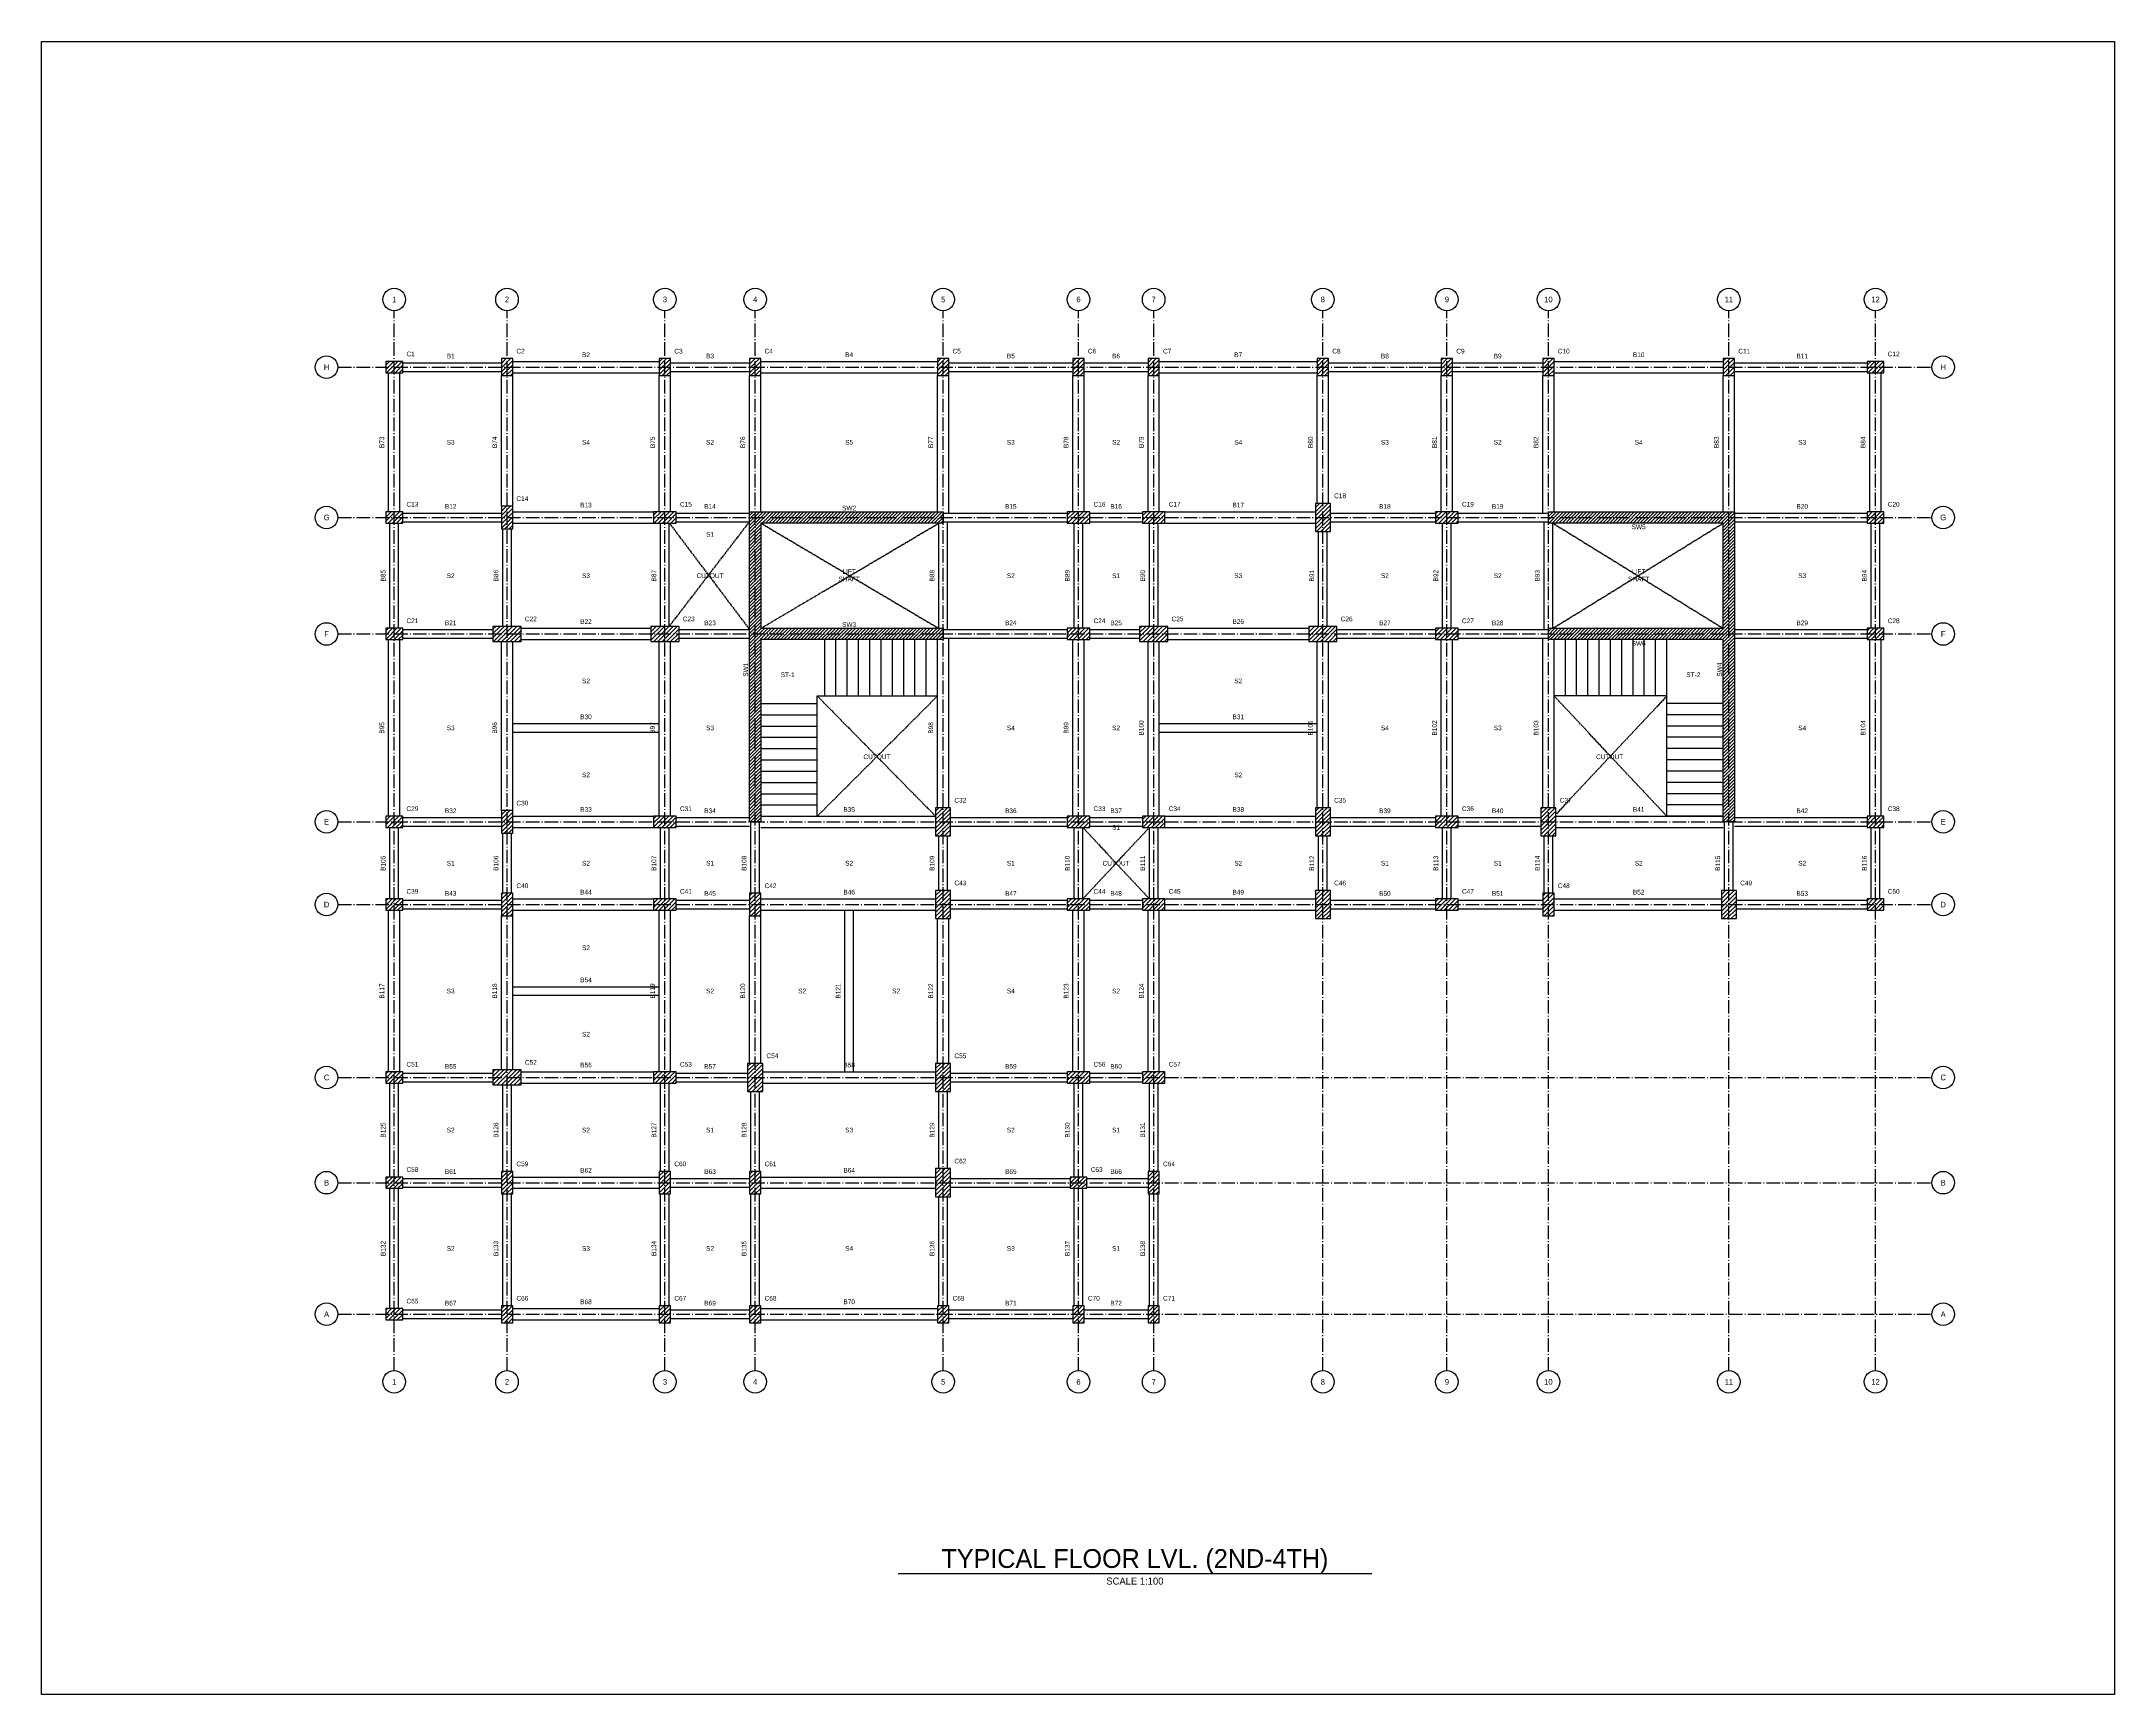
# Model space of a CAD drawing. Header units: millimetres. Extents: x -71346 to 347304, y -10119 to 33865.
# Drawn here: x 113992 to 169134, y -10119 to 33865 of the extents above; entities that cross this region are included whole.
import ezdxf
from ezdxf.enums import TextEntityAlignment as Align

# ---------------------------------------------------------------- set-up
doc = ezdxf.new("R2010")
doc.units = ezdxf.units.MM
doc.header["$LTSCALE"] = 40
doc.header["$PDMODE"] = 35
doc.linetypes.add('DASHED', pattern=[1.524, 1.27, -0.254])
doc.linetypes.add('GRIDLINE', pattern=[12.5, 9, -1.5, 0.5, -1.5])
for name, color, linetype in [('A-CUTOUT', 9, 'DASHED'), ('A-FLOR-IDEN', 11, 'Continuous'), ('G-ANNO-TEXT', 231, 'Continuous'), ('S-BEAM', 12, 'Continuous'), ('S-BEAM-IDEN', 2, 'Continuous'), ('S-COLS', 52, 'Continuous'), ('S-COLS-IDEN', 171, 'Continuous'), ('S-GRID', 8, 'GRIDLINE'), ('S-GRID-IDEN', 8, 'Continuous'), ('S-STRS', 31, 'Continuous'), ('S-STRS-IDEN', 31, 'Continuous'), ('S-WALL-IDEN', 30, 'Continuous')]:
    doc.layers.add(name, color=color, linetype=linetype)
doc.layers.add('Boundary', color=40, linetype='Continuous', lineweight=30)
doc.layers.add('Origin', color=40, linetype='Continuous', lineweight=30)
pattern_1 = [(45, (22576.41, 0), (-56.1266, 56.1266), [])]
pattern_2 = [(45, (22576.414, 0), (-44.90128, 44.90128), [])]

msp = doc.modelspace()

# ---------------------------------------------------------------- hatches: boundary and pattern name
at = {"layer": 'S-COLS'}
h = msp.add_hatch(dxfattribs=at)
h.set_pattern_fill('ANSI31', scale=25)
h.set_pattern_definition(pattern_1)
h.paths.add_polyline_path([(126226, 24975), (126526, 24975), (126526, 25425), (126226, 25425)])
h = msp.add_hatch(dxfattribs=at)
h.set_pattern_fill('ANSI31', scale=25)
h.set_pattern_definition(pattern_1)
h.paths.add_polyline_path([(130426, 24975), (130726, 24975), (130726, 25425), (130426, 25425)])
h = msp.add_hatch(dxfattribs=at)
h.set_pattern_fill('ANSI31', scale=25)
h.set_pattern_definition(pattern_1)
h.paths.add_polyline_path([(132826, 24975), (133126, 24975), (133126, 25425), (132826, 25425)])
h = msp.add_hatch(dxfattribs=at)
h.set_pattern_fill('ANSI31', scale=25)
h.set_pattern_definition(pattern_1)
h.paths.add_polyline_path([(137826, 24975), (138126, 24975), (138126, 25425), (137826, 25425)])
h = msp.add_hatch(dxfattribs=at)
h.set_pattern_fill('ANSI31', scale=25)
h.set_pattern_definition(pattern_1)
h.paths.add_polyline_path([(141426, 24975), (141726, 24975), (141726, 25425), (141426, 25425)])
h = msp.add_hatch(dxfattribs=at)
h.set_pattern_fill('ANSI31', scale=25)
h.set_pattern_definition(pattern_1)
h.paths.add_polyline_path([(143426, 24975), (143726, 24975), (143726, 25425), (143426, 25425)])
h = msp.add_hatch(dxfattribs=at)
h.set_pattern_fill('ANSI31', scale=25)
h.set_pattern_definition(pattern_1)
h.paths.add_polyline_path([(147926, 24975), (148226, 24975), (148226, 25425), (147926, 25425)])
h = msp.add_hatch(dxfattribs=at)
h.set_pattern_fill('ANSI31', scale=25)
h.set_pattern_definition(pattern_1)
h.paths.add_polyline_path([(151226, 24975), (151526, 24975), (151526, 25425), (151226, 25425)])
h = msp.add_hatch(dxfattribs=at)
h.set_pattern_fill('ANSI31', scale=25)
h.set_pattern_definition(pattern_1)
h.paths.add_polyline_path([(153926, 24975), (154226, 24975), (154226, 25425), (153926, 25425)])
h = msp.add_hatch(dxfattribs=at)
h.set_pattern_fill('ANSI31', scale=25)
h.set_pattern_definition(pattern_1)
h.paths.add_polyline_path([(158726, 24975), (159026, 24975), (159026, 25425), (158726, 25425)])
h = msp.add_hatch(dxfattribs=at)
h.set_pattern_fill('ANSI31', scale=25)
h.set_pattern_definition(pattern_1)
h.paths.add_polyline_path([(123151, 25050), (123601, 25050), (123601, 25350), (123151, 25350)])
h = msp.add_hatch(dxfattribs=at)
h.set_pattern_fill('ANSI31', scale=25)
h.set_pattern_definition(pattern_1)
h.paths.add_polyline_path([(162551, 25050), (163001, 25050), (163001, 25350), (162551, 25350)])
h = msp.add_hatch(dxfattribs=at)
h.set_pattern_fill('ANSI31', scale=25)
h.set_pattern_definition(pattern_1)
h.paths.add_polyline_path([(147876, 20825), (148276, 20825), (148276, 21575), (147876, 21575)])
h = msp.add_hatch(dxfattribs=at)
h.set_pattern_fill('ANSI31', scale=25)
h.set_pattern_definition(pattern_1)
h.paths.add_polyline_path([(123151, 21050), (123601, 21050), (123601, 21350), (123151, 21350)])
h = msp.add_hatch(dxfattribs=at)
h.set_pattern_fill('ANSI31', scale=25)
h.set_pattern_definition(pattern_1)
h.paths.add_polyline_path([(126226, 20900), (126526, 20900), (126526, 21500), (126226, 21500)])
h = msp.add_hatch(dxfattribs=at)
h.set_pattern_fill('ANSI31', scale=25)
h.set_pattern_definition(pattern_1)
h.paths.add_polyline_path([(130276, 21050), (130876, 21050), (130876, 21350), (130276, 21350)])
h = msp.add_hatch(dxfattribs=at)
h.set_pattern_fill('ANSI31', scale=20)
h.set_pattern_definition(pattern_2)
h.paths.add_polyline_path([(132826, 13100), (132826, 21350), (137976, 21350), (137976, 21050), (133126, 21050), (133126, 18250), (137976, 18250), (137976, 17950), (133126, 17950), (133126, 13100), (132826, 13100)])
h = msp.add_hatch(dxfattribs=at)
h.set_pattern_fill('ANSI31', scale=25)
h.set_pattern_definition(pattern_1)
h.paths.add_polyline_path([(141276, 21050), (141876, 21050), (141876, 21350), (141276, 21350)])
h = msp.add_hatch(dxfattribs=at)
h.set_pattern_fill('ANSI31', scale=25)
h.set_pattern_definition(pattern_1)
h.paths.add_polyline_path([(143276, 21050), (143876, 21050), (143876, 21350), (143276, 21350)])
h = msp.add_hatch(dxfattribs=at)
h.set_pattern_fill('ANSI31', scale=25)
h.set_pattern_definition(pattern_1)
h.paths.add_polyline_path([(151076, 21050), (151676, 21050), (151676, 21350), (151076, 21350)])
h = msp.add_hatch(dxfattribs=at)
h.set_pattern_fill('ANSI31', scale=20)
h.set_pattern_definition(pattern_2)
h.paths.add_polyline_path([(159026, 21350), (159026, 13100), (158726, 13100), (158726, 17950), (154076, 17950), (154076, 18250), (158726, 18250), (158726, 21050), (154076, 21050), (154076, 21350), (159026, 21350)])
h = msp.add_hatch(dxfattribs=at)
h.set_pattern_fill('ANSI31', scale=25)
h.set_pattern_definition(pattern_1)
h.paths.add_polyline_path([(162551, 21050), (163001, 21050), (163001, 21350), (162551, 21350)])
h = msp.add_hatch(dxfattribs=at)
h.set_pattern_fill('ANSI31', scale=25)
h.set_pattern_definition(pattern_1)
h.paths.add_polyline_path([(123151, 17950), (123601, 17950), (123601, 18250), (123151, 18250)])
h = msp.add_hatch(dxfattribs=at)
h.set_pattern_fill('ANSI31', scale=25)
h.set_pattern_definition(pattern_1)
h.paths.add_polyline_path([(126001, 17900), (126751, 17900), (126751, 18300), (126001, 18300)])
h = msp.add_hatch(dxfattribs=at)
h.set_pattern_fill('ANSI31', scale=25)
h.set_pattern_definition(pattern_1)
h.paths.add_polyline_path([(130201, 17900), (130951, 17900), (130951, 18300), (130201, 18300)])
h = msp.add_hatch(dxfattribs=at)
h.set_pattern_fill('ANSI31', scale=25)
h.set_pattern_definition(pattern_1)
h.paths.add_polyline_path([(141276, 17950), (141876, 17950), (141876, 18250), (141276, 18250)])
h = msp.add_hatch(dxfattribs=at)
h.set_pattern_fill('ANSI31', scale=25)
h.set_pattern_definition(pattern_1)
h.paths.add_polyline_path([(143201, 17900), (143951, 17900), (143951, 18300), (143201, 18300)])
h = msp.add_hatch(dxfattribs=at)
h.set_pattern_fill('ANSI31', scale=25)
h.set_pattern_definition(pattern_1)
h.paths.add_polyline_path([(147701, 17900), (148451, 17900), (148451, 18300), (147701, 18300)])
h = msp.add_hatch(dxfattribs=at)
h.set_pattern_fill('ANSI31', scale=25)
h.set_pattern_definition(pattern_1)
h.paths.add_polyline_path([(151076, 17950), (151676, 17950), (151676, 18250), (151076, 18250)])
h = msp.add_hatch(dxfattribs=at)
h.set_pattern_fill('ANSI31', scale=25)
h.set_pattern_definition(pattern_1)
h.paths.add_polyline_path([(162551, 17950), (163001, 17950), (163001, 18250), (162551, 18250)])
h = msp.add_hatch(dxfattribs=at)
h.set_pattern_fill('ANSI31', scale=25)
h.set_pattern_definition(pattern_1)
h.paths.add_polyline_path([(123151, 12950), (123601, 12950), (123601, 13250), (123151, 13250)])
h = msp.add_hatch(dxfattribs=at)
h.set_pattern_fill('ANSI31', scale=25)
h.set_pattern_definition(pattern_1)
h.paths.add_polyline_path([(126226, 12800), (126526, 12800), (126526, 13400), (126226, 13400)])
h = msp.add_hatch(dxfattribs=at)
h.set_pattern_fill('ANSI31', scale=25)
h.set_pattern_definition(pattern_1)
h.paths.add_polyline_path([(130276, 12950), (130876, 12950), (130876, 13250), (130276, 13250)])
h = msp.add_hatch(dxfattribs=at)
h.set_pattern_fill('ANSI31', scale=25)
h.set_pattern_definition(pattern_1)
h.paths.add_polyline_path([(137776, 12725), (138176, 12725), (138176, 13475), (137776, 13475)])
h = msp.add_hatch(dxfattribs=at)
h.set_pattern_fill('ANSI31', scale=25)
h.set_pattern_definition(pattern_1)
h.paths.add_polyline_path([(141276, 12950), (141876, 12950), (141876, 13250), (141276, 13250)])
h = msp.add_hatch(dxfattribs=at)
h.set_pattern_fill('ANSI31', scale=25)
h.set_pattern_definition(pattern_1)
h.paths.add_polyline_path([(143276, 12950), (143876, 12950), (143876, 13250), (143276, 13250)])
h = msp.add_hatch(dxfattribs=at)
h.set_pattern_fill('ANSI31', scale=25)
h.set_pattern_definition(pattern_1)
h.paths.add_polyline_path([(147876, 12725), (148276, 12725), (148276, 13475), (147876, 13475)])
h = msp.add_hatch(dxfattribs=at)
h.set_pattern_fill('ANSI31', scale=25)
h.set_pattern_definition(pattern_1)
h.paths.add_polyline_path([(151076, 12950), (151676, 12950), (151676, 13250), (151076, 13250)])
h = msp.add_hatch(dxfattribs=at)
h.set_pattern_fill('ANSI31', scale=25)
h.set_pattern_definition(pattern_1)
h.paths.add_polyline_path([(153876, 12725), (154276, 12725), (154276, 13475), (153876, 13475)])
h = msp.add_hatch(dxfattribs=at)
h.set_pattern_fill('ANSI31', scale=25)
h.set_pattern_definition(pattern_1)
h.paths.add_polyline_path([(162551, 12950), (163001, 12950), (163001, 13250), (162551, 13250)])
h = msp.add_hatch(dxfattribs=at)
h.set_pattern_fill('ANSI31', scale=25)
h.set_pattern_definition(pattern_1)
h.paths.add_polyline_path([(123151, 10750), (123601, 10750), (123601, 11050), (123151, 11050)])
h = msp.add_hatch(dxfattribs=at)
h.set_pattern_fill('ANSI31', scale=25)
h.set_pattern_definition(pattern_1)
h.paths.add_polyline_path([(126226, 10600), (126526, 10600), (126526, 11200), (126226, 11200)])
h = msp.add_hatch(dxfattribs=at)
h.set_pattern_fill('ANSI31', scale=25)
h.set_pattern_definition(pattern_1)
h.paths.add_polyline_path([(130276, 10750), (130876, 10750), (130876, 11050), (130276, 11050)])
h = msp.add_hatch(dxfattribs=at)
h.set_pattern_fill('ANSI31', scale=25)
h.set_pattern_definition(pattern_1)
h.paths.add_polyline_path([(132826, 10600), (133126, 10600), (133126, 11200), (132826, 11200)])
h = msp.add_hatch(dxfattribs=at)
h.set_pattern_fill('ANSI31', scale=25)
h.set_pattern_definition(pattern_1)
h.paths.add_polyline_path([(137776, 10525), (138176, 10525), (138176, 11275), (137776, 11275)])
h = msp.add_hatch(dxfattribs=at)
h.set_pattern_fill('ANSI31', scale=25)
h.set_pattern_definition(pattern_1)
h.paths.add_polyline_path([(141276, 10750), (141876, 10750), (141876, 11050), (141276, 11050)])
h = msp.add_hatch(dxfattribs=at)
h.set_pattern_fill('ANSI31', scale=25)
h.set_pattern_definition(pattern_1)
h.paths.add_polyline_path([(143276, 10750), (143876, 10750), (143876, 11050), (143276, 11050)])
h = msp.add_hatch(dxfattribs=at)
h.set_pattern_fill('ANSI31', scale=25)
h.set_pattern_definition(pattern_1)
h.paths.add_polyline_path([(147876, 10525), (148276, 10525), (148276, 11275), (147876, 11275)])
h = msp.add_hatch(dxfattribs=at)
h.set_pattern_fill('ANSI31', scale=25)
h.set_pattern_definition(pattern_1)
h.paths.add_polyline_path([(151076, 10750), (151676, 10750), (151676, 11050), (151076, 11050)])
h = msp.add_hatch(dxfattribs=at)
h.set_pattern_fill('ANSI31', scale=25)
h.set_pattern_definition(pattern_1)
h.paths.add_polyline_path([(153926, 10600), (154226, 10600), (154226, 11200), (153926, 11200)])
h = msp.add_hatch(dxfattribs=at)
h.set_pattern_fill('ANSI31', scale=25)
h.set_pattern_definition(pattern_1)
h.paths.add_polyline_path([(158676, 10525), (159076, 10525), (159076, 11275), (158676, 11275)])
h = msp.add_hatch(dxfattribs=at)
h.set_pattern_fill('ANSI31', scale=25)
h.set_pattern_definition(pattern_1)
h.paths.add_polyline_path([(162551, 10750), (163001, 10750), (163001, 11050), (162551, 11050)])
h = msp.add_hatch(dxfattribs=at)
h.set_pattern_fill('ANSI31', scale=25)
h.set_pattern_definition(pattern_1)
h.paths.add_polyline_path([(132776, 5925), (133176, 5925), (133176, 6675), (132776, 6675)])
h = msp.add_hatch(dxfattribs=at)
h.set_pattern_fill('ANSI31', scale=25)
h.set_pattern_definition(pattern_1)
h.paths.add_polyline_path([(137776, 5925), (138176, 5925), (138176, 6675), (137776, 6675)])
h = msp.add_hatch(dxfattribs=at)
h.set_pattern_fill('ANSI31', scale=25)
h.set_pattern_definition(pattern_1)
h.paths.add_polyline_path([(123151, 6150), (123601, 6150), (123601, 6450), (123151, 6450)])
h = msp.add_hatch(dxfattribs=at)
h.set_pattern_fill('ANSI31', scale=25)
h.set_pattern_definition(pattern_1)
h.paths.add_polyline_path([(126001, 6100), (126751, 6100), (126751, 6500), (126001, 6500)])
h = msp.add_hatch(dxfattribs=at)
h.set_pattern_fill('ANSI31', scale=25)
h.set_pattern_definition(pattern_1)
h.paths.add_polyline_path([(130276, 6150), (130876, 6150), (130876, 6450), (130276, 6450)])
h = msp.add_hatch(dxfattribs=at)
h.set_pattern_fill('ANSI31', scale=25)
h.set_pattern_definition(pattern_1)
h.paths.add_polyline_path([(141276, 6150), (141876, 6150), (141876, 6450), (141276, 6450)])
h = msp.add_hatch(dxfattribs=at)
h.set_pattern_fill('ANSI31', scale=25)
h.set_pattern_definition(pattern_1)
h.paths.add_polyline_path([(143276, 6150), (143876, 6150), (143876, 6450), (143276, 6450)])
h = msp.add_hatch(dxfattribs=at)
h.set_pattern_fill('ANSI31', scale=25)
h.set_pattern_definition(pattern_1)
h.paths.add_polyline_path([(137776, 3125), (138176, 3125), (138176, 3875), (137776, 3875)])
h = msp.add_hatch(dxfattribs=at)
h.set_pattern_fill('ANSI31', scale=25)
h.set_pattern_definition(pattern_1)
h.paths.add_polyline_path([(123151, 3350), (123601, 3350), (123601, 3650), (123151, 3650)])
h = msp.add_hatch(dxfattribs=at)
h.set_pattern_fill('ANSI31', scale=25)
h.set_pattern_definition(pattern_1)
h.paths.add_polyline_path([(126226, 3200), (126526, 3200), (126526, 3800), (126226, 3800)])
h = msp.add_hatch(dxfattribs=at)
h.set_pattern_fill('ANSI31', scale=25)
h.set_pattern_definition(pattern_1)
h.paths.add_polyline_path([(130426, 3200), (130726, 3200), (130726, 3800), (130426, 3800)])
h = msp.add_hatch(dxfattribs=at)
h.set_pattern_fill('ANSI31', scale=25)
h.set_pattern_definition(pattern_1)
h.paths.add_polyline_path([(132826, 3200), (133126, 3200), (133126, 3800), (132826, 3800)])
h = msp.add_hatch(dxfattribs=at)
h.set_pattern_fill('ANSI31', scale=25)
h.set_pattern_definition(pattern_1)
h.paths.add_polyline_path([(141351, 3350), (141801, 3350), (141801, 3650), (141351, 3650)])
h = msp.add_hatch(dxfattribs=at)
h.set_pattern_fill('ANSI31', scale=25)
h.set_pattern_definition(pattern_1)
h.paths.add_polyline_path([(143426, 3200), (143726, 3200), (143726, 3800), (143426, 3800)])
h = msp.add_hatch(dxfattribs=at)
h.set_pattern_fill('ANSI31', scale=25)
h.set_pattern_definition(pattern_1)
h.paths.add_polyline_path([(123151, -150), (123601, -150), (123601, 150), (123151, 150)])
h = msp.add_hatch(dxfattribs=at)
h.set_pattern_fill('ANSI31', scale=25)
h.set_pattern_definition(pattern_1)
h.paths.add_polyline_path([(126226, -225), (126526, -225), (126526, 225), (126226, 225)])
h = msp.add_hatch(dxfattribs=at)
h.set_pattern_fill('ANSI31', scale=25)
h.set_pattern_definition(pattern_1)
h.paths.add_polyline_path([(130426, -225), (130726, -225), (130726, 225), (130426, 225)])
h = msp.add_hatch(dxfattribs=at)
h.set_pattern_fill('ANSI31', scale=25)
h.set_pattern_definition(pattern_1)
h.paths.add_polyline_path([(132826, -225), (133126, -225), (133126, 225), (132826, 225)])
h = msp.add_hatch(dxfattribs=at)
h.set_pattern_fill('ANSI31', scale=25)
h.set_pattern_definition(pattern_1)
h.paths.add_polyline_path([(137826, -225), (138126, -225), (138126, 225), (137826, 225)])
h = msp.add_hatch(dxfattribs=at)
h.set_pattern_fill('ANSI31', scale=25)
h.set_pattern_definition(pattern_1)
h.paths.add_polyline_path([(141426, -225), (141726, -225), (141726, 225), (141426, 225)])
h = msp.add_hatch(dxfattribs=at)
h.set_pattern_fill('ANSI31', scale=25)
h.set_pattern_definition(pattern_1)
h.paths.add_polyline_path([(143426, -225), (143726, -225), (143726, 225), (143426, 225)])

# ---------------------------------------------------------------- linework, layer by layer
at = {"layer": 'A-CUTOUT'}
for p, q in [((130691, 18300), (132826, 21085)), ((130691, 21050), (132826, 18215)), ((133126, 18250), (137861, 21050)), ((133126, 21050), (137861, 18250)), ((154191, 18250), (158726, 21050)), ((154191, 21050), (158726, 18250)), ((134626, 13250), (137826, 16450)), ((134626, 16450), (137776, 13250)), ((157226, 13250), (154226, 16450)), ((157226, 16450), (154287, 13315)), ((141691, 11050), (143461, 12950)), ((141691, 12950), (143461, 11050))]:
    msp.add_line(p, q, dxfattribs=at)
at = {"layer": 'Boundary'}
msp.add_lwpolyline([(113992, 33865), (169134, 33865), (169134, -10119), (113992, -10119)], close=True, dxfattribs=at)
at = {"layer": 'G-ANNO-TEXT'}
msp.add_line((136776, -6900), (149376, -6900), dxfattribs=at)
at = {"layer": 'Origin'}
msp.add_point((133126, 21050), dxfattribs=at)
at = {"layer": 'S-BEAM'}
for p, q in [((123226, 21350), (123226, 25050)), ((123526, 21350), (123526, 25050)), ((123601, 25315), (126226, 25315)), ((123601, 25085), (126226, 25085)), ((126226, 21500), (126226, 24975)), ((126526, 25350), (130426, 25350)), ((126526, 25050), (130426, 25050)), ((126526, 21500), (126526, 24975)), ((130426, 21350), (130426, 24975)), ((130726, 25315), (132826, 25315)), ((130726, 25085), (132826, 25085)), ((130726, 21350), (130726, 24975)), ((132826, 21350), (132826, 24975)), ((133126, 25350), (137826, 25350)), ((133126, 25050), (137826, 25050)), ((133126, 21350), (133126, 24975)), ((137826, 21350), (137826, 24975)), ((138126, 25315), (141426, 25315)), ((138126, 25085), (141426, 25085)), ((138126, 21315), (138126, 24975)), ((141426, 21350), (141426, 24975)), ((141726, 25315), (143426, 25315)), ((141726, 25085), (143426, 25085)), ((141726, 21350), (141726, 24975)), ((143426, 21350), (143426, 24975)), ((143726, 25350), (147926, 25350)), ((143726, 25050), (147926, 25050)), ((143726, 21350), (143726, 24975)), ((147926, 21575), (147926, 24975)), ((148226, 25315), (151226, 25315)), ((148226, 25085), (151226, 25085)), ((148226, 21575), (148226, 24975)), ((151226, 21350), (151226, 24975)), ((151526, 25315), (153926, 25315)), ((151526, 25085), (153926, 25085)), ((151526, 21350), (151526, 24975)), ((153926, 21315), (153926, 24975)), ((154226, 25350), (158726, 25350)), ((154226, 25050), (158726, 25050)), ((154226, 21350), (154226, 24975)), ((158726, 21350), (158726, 24975)), ((159026, 25315), (162551, 25315)), ((159026, 25085), (162551, 25085)), ((159026, 21350), (159026, 24975)), ((162626, 21350), (162626, 25050)), ((162926, 21350), (162926, 25050)), ((123261, 18250), (123261, 21050)), ((123491, 18250), (123491, 21050)), ((123601, 21315), (126226, 21315)), ((123601, 21085), (126226, 21085)), ((126526, 21350), (130276, 21350)), ((126526, 21050), (130276, 21050)), ((130461, 18300), (130461, 21050)), ((130691, 18300), (130691, 21050)), ((130876, 21315), (132826, 21315)), ((130876, 21085), (132826, 21085)), ((137861, 18250), (137861, 21050)), ((137976, 21315), (141276, 21315)), ((137976, 21085), (141276, 21085)), ((138091, 18215), (138091, 21085)), ((141461, 18250), (141461, 21050)), ((141691, 18250), (141691, 21050)), ((141876, 21315), (143276, 21315)), ((141876, 21085), (143276, 21085)), ((143461, 18300), (143461, 21050)), ((143691, 18300), (143691, 21050)), ((143876, 21350), (147876, 21350)), ((143876, 21050), (147876, 21050)), ((148276, 21315), (151076, 21315)), ((148276, 21085), (151076, 21085)), ((151261, 18250), (151261, 21050)), ((151491, 18250), (151491, 21050)), ((151676, 21315), (154076, 21315)), ((151676, 21085), (154076, 21085)), ((153961, 18215), (153961, 21085)), ((154191, 18250), (154191, 21050)), ((159026, 21315), (162551, 21315)), ((159026, 21085), (162551, 21085)), ((162661, 18250), (162661, 21050)), ((162891, 18250), (162891, 21050)), ((126261, 18300), (126261, 20900)), ((126491, 18300), (126491, 20900)), ((147961, 18300), (147961, 20825)), ((148191, 18300), (148191, 20825)), ((123601, 18215), (126001, 18215)), ((126751, 18250), (130201, 18250)), ((130951, 18215), (132826, 18215)), ((137976, 18215), (141276, 18215)), ((141876, 18215), (143201, 18215)), ((143951, 18250), (147701, 18250)), ((148451, 18215), (151076, 18215)), ((151676, 18215), (154076, 18215)), ((159026, 18215), (162551, 18215)), ((123226, 13250), (123226, 17950)), ((123526, 13250), (123526, 17950)), ((123601, 17985), (126001, 17985)), ((126226, 13400), (126226, 17900)), ((126526, 13400), (126526, 17900)), ((126751, 17950), (130201, 17950)), ((130426, 13250), (130426, 17900)), ((130726, 13250), (130726, 17900)), ((130951, 17985), (132826, 17985)), ((137826, 13475), (137826, 17950)), ((137976, 17985), (141276, 17985)), ((138126, 13475), (138126, 17985)), ((141426, 13250), (141426, 17950)), ((141726, 13250), (141726, 17950)), ((141876, 17985), (143201, 17985)), ((143426, 13250), (143426, 17900)), ((143726, 13250), (143726, 17900)), ((143951, 17950), (147701, 17950)), ((147926, 13475), (147926, 17900)), ((148226, 13475), (148226, 17900)), ((148451, 17985), (151076, 17985)), ((151226, 13250), (151226, 17950)), ((151526, 13250), (151526, 17950)), ((151676, 17985), (154076, 17985)), ((153926, 13475), (153926, 17985)), ((154226, 13475), (154226, 17950)), ((159026, 17985), (162551, 17985)), ((162626, 13250), (162626, 17950)), ((162926, 13250), (162926, 17950)), ((126526, 15715), (130426, 15715)), ((126526, 15485), (130426, 15485)), ((143726, 15715), (147926, 15715)), ((143726, 15485), (147926, 15485)), ((126526, 13250), (130276, 13250)), ((133126, 13250), (137776, 13250)), ((143876, 13250), (147876, 13250)), ((154276, 13250), (158726, 13250)), ((123261, 11050), (123261, 12950)), ((123491, 11050), (123491, 12950)), ((123601, 13215), (126226, 13215)), ((123601, 12985), (126226, 12985)), ((126261, 11200), (126261, 12800)), ((126491, 11200), (126491, 12800)), ((126526, 12950), (130276, 12950)), ((130461, 11050), (130461, 12950)), ((130691, 11050), (130691, 12950)), ((130876, 13215), (132826, 13215)), ((130876, 12985), (132826, 12985)), ((132861, 11200), (132861, 13100)), ((133091, 11200), (133091, 13100)), ((133126, 12950), (137776, 12950)), ((137861, 11275), (137861, 12725)), ((138091, 11275), (138091, 12725)), ((138176, 13215), (141276, 13215)), ((138176, 12985), (141276, 12985)), ((141461, 11050), (141461, 12950)), ((141691, 11050), (141691, 12950)), ((141876, 13215), (143276, 13215)), ((141876, 12985), (143276, 12985)), ((143461, 11050), (143461, 12950)), ((143691, 11050), (143691, 12950)), ((143876, 12950), (147876, 12950)), ((147961, 11275), (147961, 12725)), ((148191, 11275), (148191, 12725)), ((148276, 13215), (151076, 13215)), ((148276, 12985), (151076, 12985)), ((151261, 11050), (151261, 12950)), ((151491, 11050), (151491, 12950)), ((151676, 13215), (153876, 13215)), ((151676, 12985), (153876, 12985)), ((153961, 11200), (153961, 12725)), ((154191, 11200), (154191, 12725)), ((154276, 12950), (158726, 12950)), ((158761, 11275), (158761, 13100)), ((158991, 11275), (158991, 13100)), ((159026, 13215), (162551, 13215)), ((159026, 12985), (162551, 12985)), ((162661, 11050), (162661, 12950)), ((162891, 11050), (162891, 12950)), ((126526, 11050), (130276, 11050)), ((133126, 11050), (137776, 11050)), ((143876, 11050), (147876, 11050)), ((154226, 11050), (158676, 11050)), ((123226, 6450), (123226, 10750)), ((123526, 6450), (123526, 10750)), ((123601, 11015), (126226, 11015)), ((123601, 10785), (126226, 10785)), ((126226, 6500), (126226, 10600)), ((126526, 10750), (130276, 10750)), ((126526, 6500), (126526, 10600)), ((130426, 6450), (130426, 10750)), ((130726, 6450), (130726, 10750)), ((130876, 11015), (132826, 11015)), ((130876, 10785), (132826, 10785)), ((132826, 6675), (132826, 10600)), ((133126, 10750), (137776, 10750)), ((133126, 6675), (133126, 10600)), ((135361, 6450), (135361, 10750)), ((135591, 6450), (135591, 10750)), ((137826, 6675), (137826, 10525)), ((138126, 6675), (138126, 10525)), ((138176, 11015), (141276, 11015)), ((138176, 10785), (141276, 10785)), ((141426, 6450), (141426, 10750)), ((141726, 6450), (141726, 10750)), ((141876, 11015), (143276, 11015)), ((141876, 10785), (143276, 10785)), ((143426, 6450), (143426, 10750)), ((143726, 6450), (143726, 10750)), ((143876, 10750), (147876, 10750)), ((148276, 11015), (151076, 11015)), ((148276, 10785), (151076, 10785)), ((151676, 11015), (153926, 11015)), ((151676, 10785), (153926, 10785)), ((154226, 10750), (158676, 10750)), ((159076, 11015), (162551, 11015)), ((159076, 10785), (162551, 10785)), ((126526, 8715), (130426, 8715)), ((126526, 8485), (130426, 8485)), ((123261, 3650), (123261, 6150)), ((123491, 3650), (123491, 6150)), ((123601, 6415), (126001, 6415)), ((123601, 6185), (126001, 6185)), ((126261, 3800), (126261, 6100)), ((126491, 3800), (126491, 6100)), ((126751, 6450), (130276, 6450)), ((126751, 6150), (130276, 6150)), ((130461, 3800), (130461, 6150)), ((130691, 3800), (130691, 6150)), ((130876, 6415), (132776, 6415)), ((130876, 6185), (132776, 6185)), ((133176, 6450), (137776, 6450)), ((133176, 6150), (137776, 6150)), ((138176, 6415), (141276, 6415)), ((138176, 6185), (141276, 6185)), ((141461, 3650), (141461, 6150)), ((141691, 3650), (141691, 6150)), ((141876, 6415), (143276, 6415)), ((141876, 6185), (143276, 6185)), ((143461, 3800), (143461, 6150)), ((143691, 3800), (143691, 6150)), ((132861, 3800), (132861, 5925)), ((133091, 3800), (133091, 5925)), ((137861, 3875), (137861, 5925)), ((138091, 3875), (138091, 5925)), ((123261, 150), (123261, 3350)), ((123491, 150), (123491, 3350)), ((123601, 3615), (126226, 3615)), ((123601, 3385), (126226, 3385)), ((126526, 3650), (130426, 3650)), ((126526, 3350), (130426, 3350)), ((130726, 3615), (132826, 3615)), ((130726, 3385), (132826, 3385)), ((133126, 3650), (137776, 3650)), ((133126, 3350), (137776, 3350)), ((138176, 3615), (141351, 3615)), ((138176, 3385), (141351, 3385)), ((141461, 225), (141461, 3350)), ((141691, 225), (141691, 3350)), ((141801, 3615), (143426, 3615)), ((141801, 3385), (143426, 3385)), ((126261, 225), (126261, 3200)), ((126491, 225), (126491, 3200)), ((130461, 225), (130461, 3200)), ((130691, 225), (130691, 3200)), ((132861, 225), (132861, 3200)), ((133091, 225), (133091, 3200)), ((137861, 225), (137861, 3125)), ((138091, 225), (138091, 3125)), ((143461, 225), (143461, 3200)), ((143691, 225), (143691, 3200)), ((123601, 115), (126226, 115)), ((126526, 150), (130426, 150)), ((130726, 115), (132826, 115)), ((133126, 150), (137826, 150)), ((138126, 115), (141426, 115)), ((141726, 115), (143426, 115)), ((123601, -115), (126226, -115)), ((126526, -150), (130426, -150)), ((130726, -115), (132826, -115)), ((133126, -150), (137826, -150)), ((138126, -115), (141426, -115)), ((141726, -115), (143426, -115))]:
    msp.add_line(p, q, dxfattribs=at)
at = {"layer": 'S-COLS'}
for points in [[(126226, 24975), (126526, 24975), (126526, 25425), (126226, 25425)], [(130426, 24975), (130726, 24975), (130726, 25425), (130426, 25425)], [(132826, 24975), (133126, 24975), (133126, 25425), (132826, 25425)], [(137826, 24975), (138126, 24975), (138126, 25425), (137826, 25425)], [(141426, 24975), (141726, 24975), (141726, 25425), (141426, 25425)], [(143426, 24975), (143726, 24975), (143726, 25425), (143426, 25425)], [(147926, 24975), (148226, 24975), (148226, 25425), (147926, 25425)], [(151226, 24975), (151526, 24975), (151526, 25425), (151226, 25425)], [(153926, 24975), (154226, 24975), (154226, 25425), (153926, 25425)], [(158726, 24975), (159026, 24975), (159026, 25425), (158726, 25425)], [(123151, 25050), (123601, 25050), (123601, 25350), (123151, 25350)], [(162551, 25050), (163001, 25050), (163001, 25350), (162551, 25350)], [(147876, 20825), (148276, 20825), (148276, 21575), (147876, 21575)], [(123151, 21050), (123601, 21050), (123601, 21350), (123151, 21350)], [(126226, 20900), (126526, 20900), (126526, 21500), (126226, 21500)], [(130276, 21050), (130876, 21050), (130876, 21350), (130276, 21350)], [(132826, 13100), (132826, 21350), (137976, 21350), (137976, 21050), (133126, 21050), (133126, 18250), (137976, 18250), (137976, 17950), (133126, 17950), (133126, 13100)], [(141276, 21050), (141876, 21050), (141876, 21350), (141276, 21350)], [(143276, 21050), (143876, 21050), (143876, 21350), (143276, 21350)], [(151076, 21050), (151676, 21050), (151676, 21350), (151076, 21350)], [(159026, 21350), (159026, 13100), (158726, 13100), (158726, 17950), (154076, 17950), (154076, 18250), (158726, 18250), (158726, 21050), (154076, 21050), (154076, 21350)], [(162551, 21050), (163001, 21050), (163001, 21350), (162551, 21350)], [(123151, 17950), (123601, 17950), (123601, 18250), (123151, 18250)], [(126001, 17900), (126751, 17900), (126751, 18300), (126001, 18300)], [(130201, 17900), (130951, 17900), (130951, 18300), (130201, 18300)], [(141276, 17950), (141876, 17950), (141876, 18250), (141276, 18250)], [(143201, 17900), (143951, 17900), (143951, 18300), (143201, 18300)], [(147701, 17900), (148451, 17900), (148451, 18300), (147701, 18300)], [(151076, 17950), (151676, 17950), (151676, 18250), (151076, 18250)], [(162551, 17950), (163001, 17950), (163001, 18250), (162551, 18250)], [(123151, 12950), (123601, 12950), (123601, 13250), (123151, 13250)], [(126226, 12800), (126526, 12800), (126526, 13400), (126226, 13400)], [(130276, 12950), (130876, 12950), (130876, 13250), (130276, 13250)], [(137776, 12725), (138176, 12725), (138176, 13475), (137776, 13475)], [(141276, 12950), (141876, 12950), (141876, 13250), (141276, 13250)], [(143276, 12950), (143876, 12950), (143876, 13250), (143276, 13250)], [(147876, 12725), (148276, 12725), (148276, 13475), (147876, 13475)], [(151076, 12950), (151676, 12950), (151676, 13250), (151076, 13250)], [(153876, 12725), (154276, 12725), (154276, 13475), (153876, 13475)], [(162551, 12950), (163001, 12950), (163001, 13250), (162551, 13250)], [(123151, 10750), (123601, 10750), (123601, 11050), (123151, 11050)], [(126226, 10600), (126526, 10600), (126526, 11200), (126226, 11200)], [(130276, 10750), (130876, 10750), (130876, 11050), (130276, 11050)], [(132826, 10600), (133126, 10600), (133126, 11200), (132826, 11200)], [(137776, 10525), (138176, 10525), (138176, 11275), (137776, 11275)], [(141276, 10750), (141876, 10750), (141876, 11050), (141276, 11050)], [(143276, 10750), (143876, 10750), (143876, 11050), (143276, 11050)], [(147876, 10525), (148276, 10525), (148276, 11275), (147876, 11275)], [(151076, 10750), (151676, 10750), (151676, 11050), (151076, 11050)], [(153926, 10600), (154226, 10600), (154226, 11200), (153926, 11200)], [(158676, 10525), (159076, 10525), (159076, 11275), (158676, 11275)], [(162551, 10750), (163001, 10750), (163001, 11050), (162551, 11050)], [(132776, 5925), (133176, 5925), (133176, 6675), (132776, 6675)], [(137776, 5925), (138176, 5925), (138176, 6675), (137776, 6675)], [(123151, 6150), (123601, 6150), (123601, 6450), (123151, 6450)], [(126001, 6100), (126751, 6100), (126751, 6500), (126001, 6500)], [(130276, 6150), (130876, 6150), (130876, 6450), (130276, 6450)], [(141276, 6150), (141876, 6150), (141876, 6450), (141276, 6450)], [(143276, 6150), (143876, 6150), (143876, 6450), (143276, 6450)], [(137776, 3125), (138176, 3125), (138176, 3875), (137776, 3875)], [(123151, 3350), (123601, 3350), (123601, 3650), (123151, 3650)], [(126226, 3200), (126526, 3200), (126526, 3800), (126226, 3800)], [(130426, 3200), (130726, 3200), (130726, 3800), (130426, 3800)], [(132826, 3200), (133126, 3200), (133126, 3800), (132826, 3800)], [(141351, 3350), (141801, 3350), (141801, 3650), (141351, 3650)], [(143426, 3200), (143726, 3200), (143726, 3800), (143426, 3800)], [(123151, -150), (123601, -150), (123601, 150), (123151, 150)], [(126226, -225), (126526, -225), (126526, 225), (126226, 225)], [(130426, -225), (130726, -225), (130726, 225), (130426, 225)], [(132826, -225), (133126, -225), (133126, 225), (132826, 225)], [(137826, -225), (138126, -225), (138126, 225), (137826, 225)], [(141426, -225), (141726, -225), (141726, 225), (141426, 225)], [(143426, -225), (143726, -225), (143726, 225), (143426, 225)]]:
    msp.add_lwpolyline(points, close=True, dxfattribs=at)
at = {"layer": 'S-GRID'}
for p, q in [((123376, -1500), (123376, 26700)), ((126376, -1500), (126376, 26700)), ((130576, -1500), (130576, 26700)), ((132976, -1500), (132976, 26700)), ((137976, -1500), (137976, 26700)), ((141576, -1500), (141576, 26700)), ((143576, -1500), (143576, 26700)), ((148076, -1500), (148076, 26700)), ((151376, -1500), (151376, 26700)), ((154076, -1500), (154076, 26700)), ((158876, -1500), (158876, 26700)), ((162776, -1500), (162776, 26700)), ((121876, 25200), (164276, 25200)), ((121876, 21200), (164276, 21200)), ((121876, 18100), (164276, 18100)), ((121876, 13100), (164276, 13100)), ((121876, 10900), (164276, 10900)), ((121876, 6300), (164276, 6300)), ((121876, 3500), (164276, 3500)), ((121876, 0), (164276, 0))]:
    msp.add_line(p, q, dxfattribs=at)
at = {"layer": 'S-GRID-IDEN'}
for centre in [(123376, 27000), (126376, 27000), (130576, 27000), (132976, 27000), (137976, 27000), (141576, 27000), (143576, 27000), (148076, 27000), (151376, 27000), (154076, 27000), (158876, 27000), (162776, 27000), (121576, 25200), (164576, 25200), (121576, 21200), (164576, 21200), (121576, 18100), (164576, 18100), (121576, 13100), (164576, 13100), (121576, 10900), (164576, 10900), (121576, 6300), (164576, 6300), (121576, 3500), (164576, 3500), (121576, 0), (164576, 0), (123376, -1800), (126376, -1800), (130576, -1800), (132976, -1800), (137976, -1800), (141576, -1800), (143576, -1800), (148076, -1800), (151376, -1800), (154076, -1800), (158876, -1800), (162776, -1800)]:
    msp.add_circle(centre, 300, dxfattribs=at)
at = {"layer": 'S-STRS'}
for p, q in [((134826, 16450), (134826, 17950)), ((135126, 16450), (135126, 17950)), ((135426, 16450), (135426, 17950)), ((135726, 16450), (135726, 17950)), ((136026, 16450), (136026, 17950)), ((136326, 16450), (136326, 17950)), ((136626, 16450), (136626, 17950)), ((136926, 16450), (136926, 17950)), ((137226, 16450), (137226, 17950)), ((137526, 16450), (137526, 17950)), ((137826, 16450), (137826, 17950)), ((154226, 16450), (154226, 17950)), ((154526, 16450), (154526, 17950)), ((154826, 16450), (154826, 17950)), ((155126, 16450), (155126, 17950)), ((155426, 16450), (155426, 17950)), ((155726, 16450), (155726, 17950)), ((156026, 16450), (156026, 17950)), ((156326, 16450), (156326, 17950)), ((156626, 16450), (156626, 17950)), ((156926, 16450), (156926, 17950)), ((157226, 16450), (157226, 17950)), ((133126, 16250), (134626, 16250)), ((134626, 13250), (134626, 16450)), ((134626, 16450), (137826, 16450)), ((157226, 16450), (154226, 16450)), ((157226, 13250), (157226, 16450)), ((158726, 16250), (157226, 16250)), ((133126, 15950), (134626, 15950)), ((133126, 15650), (134626, 15650)), ((158726, 15950), (157226, 15950)), ((158726, 15650), (157226, 15650)), ((133126, 15350), (134626, 15350)), ((133126, 15050), (134626, 15050)), ((158726, 15350), (157226, 15350)), ((158726, 15050), (157226, 15050)), ((133126, 14750), (134626, 14750)), ((133126, 14450), (134626, 14450)), ((158726, 14750), (157226, 14750)), ((158726, 14450), (157226, 14450)), ((133126, 14150), (134626, 14150)), ((133126, 13850), (134626, 13850)), ((158726, 14150), (157226, 14150)), ((158726, 13850), (157226, 13850)), ((133126, 13550), (134626, 13550)), ((133126, 13250), (134626, 13250)), ((158726, 13550), (157226, 13550)), ((158726, 13250), (157226, 13250))]:
    msp.add_line(p, q, dxfattribs=at)

# ---------------------------------------------------------------- texts
at = {"layer": 'A-CUTOUT'}
for s, p in [('CUTOUT', (131776, 19650)), ('SHAFT', (135476, 19562)), ('LIFT', (135476, 19762)), ('SHAFT', (156476, 19562)), ('LIFT', (156476, 19762)), ('CUTOUT', (136216, 14832)), ('CUTOUT', (155704, 14832)), ('CUTOUT', (142576, 12000))]:
    msp.add_text(s, height=125, dxfattribs=at).set_placement(p, align=Align.MIDDLE_CENTER)
at = {"layer": 'A-FLOR-IDEN'}
for s, p in [('S3', (124876, 23200)), ('S4', (128476, 23200)), ('S2', (131776, 23200)), ('S5', (135476, 23200)), ('S3', (139776, 23200)), ('S2', (142576, 23200)), ('S4', (145826, 23200)), ('S3', (149726, 23200)), ('S2', (152726, 23200)), ('S4', (156476, 23200)), ('S3', (160826, 23200)), ('S1', (131776, 20750)), ('S2', (124876, 19650)), ('S3', (128476, 19650)), ('S2', (139776, 19650)), ('S1', (142576, 19650)), ('S3', (145826, 19650)), ('S2', (149726, 19650)), ('S2', (152726, 19650)), ('S3', (160826, 19650)), ('S2', (128476, 16850)), ('S2', (145826, 16850)), ('S3', (124876, 15600)), ('S3', (131776, 15600)), ('S4', (139776, 15600)), ('S2', (142576, 15600)), ('S4', (149726, 15600)), ('S3', (152726, 15600)), ('S4', (160826, 15600)), ('S2', (128476, 14350)), ('S2', (145826, 14350)), ('S1', (142576, 12950)), ('S1', (124876, 12000)), ('S2', (128476, 12000)), ('S1', (131776, 12000)), ('S2', (135476, 12000)), ('S1', (139776, 12000)), ('S2', (145826, 12000)), ('S1', (149726, 12000)), ('S1', (152726, 12000)), ('S2', (156476, 12000)), ('S2', (160826, 12000)), ('S2', (128476, 9750)), ('S3', (124876, 8600)), ('S2', (131776, 8600)), ('S2', (134226, 8600)), ('S2', (136726, 8600)), ('S4', (139776, 8600)), ('S2', (142576, 8600)), ('S2', (128476, 7450)), ('S2', (124876, 4900)), ('S2', (128476, 4900)), ('S1', (131776, 4900)), ('S3', (135476, 4900)), ('S2', (139776, 4900)), ('S1', (142576, 4900)), ('S2', (124876, 1750)), ('S3', (128476, 1750)), ('S2', (131776, 1750)), ('S4', (135476, 1750)), ('S3', (139776, 1750)), ('S1', (142576, 1750))]:
    msp.add_text(s, height=125, dxfattribs=at).set_placement(p, align=Align.MIDDLE_CENTER)
at = {"layer": 'G-ANNO-TEXT'}
for s, height, p in [('TYPICAL FLOOR LVL. (2ND-4TH)', 500, (143076, -6500)), ('SCALE 1:100', 187.5, (143076, -7100))]:
    msp.add_text(s, height=height, dxfattribs=at).set_placement(p, align=Align.MIDDLE_CENTER)
at = {"layer": 'S-BEAM-IDEN'}
for s, p in [('B1', (124876, 25395)), ('B2', (128476, 25430)), ('B3', (131776, 25395)), ('B4', (135476, 25430)), ('B5', (139776, 25395)), ('B6', (142576, 25395)), ('B7', (145826, 25430)), ('B8', (149726, 25395)), ('B9', (152726, 25395)), ('B10', (156476, 25430)), ('B11', (160826, 25395)), ('B12', (124876, 21395)), ('B13', (128476, 21430)), ('B14', (131776, 21395)), ('B15', (139776, 21395)), ('B16', (142576, 21395)), ('B17', (145826, 21430)), ('B18', (149726, 21395)), ('B19', (152726, 21395)), ('B20', (160826, 21395)), ('B21', (124876, 18295)), ('B22', (128476, 18330)), ('B23', (131776, 18295)), ('B24', (139776, 18295)), ('B25', (142576, 18295)), ('B26', (145826, 18330)), ('B27', (149726, 18295)), ('B28', (152726, 18295)), ('B29', (160826, 18295)), ('B30', (128476, 15795)), ('B31', (145826, 15795)), ('B32', (124876, 13295)), ('B33', (128476, 13330)), ('B34', (131776, 13295)), ('B35', (135476, 13330)), ('B36', (139776, 13295)), ('B37', (142576, 13295)), ('B38', (145826, 13330)), ('B39', (149726, 13295)), ('B40', (152726, 13295)), ('B41', (156476, 13330)), ('B42', (160826, 13295)), ('B43', (124876, 11095)), ('B44', (128476, 11130)), ('B45', (131776, 11095)), ('B46', (135476, 11130)), ('B47', (139776, 11095)), ('B48', (142576, 11095)), ('B49', (145826, 11130)), ('B50', (149726, 11095)), ('B51', (152726, 11095)), ('B52', (156476, 11130)), ('B53', (160826, 11095)), ('B54', (128476, 8795)), ('B55', (124876, 6495)), ('B56', (128476, 6530)), ('B57', (131776, 6495)), ('B58', (135476, 6530)), ('B59', (139776, 6495)), ('B60', (142576, 6495)), ('B62', (128476, 3730)), ('B64', (135476, 3730)), ('B61', (124876, 3695)), ('B63', (131776, 3695)), ('B65', (139776, 3695)), ('B66', (142576, 3695)), ('B67', (124876, 195)), ('B68', (128476, 230)), ('B69', (131776, 195)), ('B70', (135476, 230)), ('B71', (139776, 195)), ('B72', (142576, 195))]:
    msp.add_text(s, height=125, dxfattribs=at).set_placement(p, align=Align.BOTTOM_CENTER)
for s, p in [('B73', (123146, 23200)), ('B74', (126146, 23200)), ('B75', (130346, 23200)), ('B76', (132746, 23200)), ('B77', (137746, 23200)), ('B78', (141346, 23200)), ('B79', (143346, 23200)), ('B80', (147846, 23200)), ('B81', (151146, 23200)), ('B82', (153846, 23200)), ('B83', (158646, 23200)), ('B84', (162546, 23200)), ('B85', (123181, 19650)), ('B86', (126181, 19650)), ('B87', (130381, 19650)), ('B88', (137781, 19650)), ('B89', (141381, 19650)), ('B90', (143381, 19650)), ('B91', (147881, 19650)), ('B92', (151181, 19650)), ('B93', (153881, 19650)), ('B94', (162581, 19650)), ('B95', (123146, 15600)), ('B96', (126146, 15600)), ('B97', (130346, 15600)), ('B98', (137746, 15600)), ('B99', (141346, 15600)), ('B100', (143346, 15600)), ('B101', (147846, 15600)), ('B102', (151146, 15600)), ('B103', (153846, 15600)), ('B104', (162546, 15600)), ('B105', (123181, 12000)), ('B106', (126181, 12000)), ('B107', (130381, 12000)), ('B108', (132781, 12000)), ('B109', (137781, 12000)), ('B110', (141381, 12000)), ('B111', (143381, 12000)), ('B112', (147881, 12000)), ('B113', (151181, 12000)), ('B114', (153881, 12000)), ('B115', (158681, 12000)), ('B116', (162581, 12000)), ('B117', (123146, 8600)), ('B118', (126146, 8600)), ('B119', (130346, 8600)), ('B120', (132746, 8600)), ('B121', (135281, 8600)), ('B122', (137746, 8600)), ('B123', (141346, 8600)), ('B124', (143346, 8600)), ('B125', (123181, 4900)), ('B126', (126181, 4900)), ('B127', (130381, 4900)), ('B128', (132781, 4900)), ('B129', (137781, 4900)), ('B130', (141381, 4900)), ('B131', (143381, 4900)), ('B132', (123181, 1750)), ('B133', (126181, 1750)), ('B134', (130381, 1750)), ('B135', (132781, 1750)), ('B136', (137781, 1750)), ('B137', (141381, 1750)), ('B138', (143381, 1750))]:
    msp.add_text(s, height=125, rotation=90, dxfattribs=at).set_placement(p, align=Align.BOTTOM_CENTER)
at = {"layer": 'S-COLS-IDEN'}
for s, p in [('C1', (123701, 25450)), ('C2', (126626, 25525)), ('C3', (130826, 25525)), ('C4', (133226, 25525)), ('C5', (138226, 25525)), ('C6', (141826, 25525)), ('C7', (143826, 25525)), ('C8', (148326, 25525)), ('C9', (151626, 25525)), ('C10', (154326, 25525)), ('C11', (159126, 25525)), ('C12', (163101, 25450)), ('C13', (123701, 21450)), ('C14', (126626, 21600)), ('C15', (130976, 21450)), ('C16', (141976, 21450)), ('C17', (143976, 21450)), ('C18', (148376, 21675)), ('C19', (151776, 21450)), ('C20', (163101, 21450)), ('C21', (123701, 18350)), ('C22', (126851, 18400)), ('C23', (131051, 18400)), ('C24', (141976, 18350)), ('C25', (144051, 18400)), ('C26', (148551, 18400)), ('C27', (151776, 18350)), ('C28', (163101, 18350)), ('C29', (123701, 13350)), ('C30', (126626, 13500)), ('C31', (130976, 13350)), ('C32', (138276, 13575)), ('C33', (141976, 13350)), ('C34', (143976, 13350)), ('C35', (148376, 13575)), ('C36', (151776, 13350)), ('C37', (154376, 13575)), ('C38', (163101, 13350)), ('C39', (123701, 11150)), ('C40', (126626, 11300)), ('C41', (130976, 11150)), ('C42', (133226, 11300)), ('C43', (138276, 11375)), ('C44', (141976, 11150)), ('C45', (143976, 11150)), ('C46', (148376, 11375)), ('C47', (151776, 11150)), ('C48', (154326, 11300)), ('C49', (159176, 11375)), ('C50', (163101, 11150)), ('C51', (123701, 6550)), ('C52', (126851, 6600)), ('C53', (130976, 6550)), ('C54', (133276, 6775)), ('C55', (138276, 6775)), ('C56', (141976, 6550)), ('C57', (143976, 6550)), ('C58', (123701, 3750)), ('C59', (126626, 3900)), ('C60', (130826, 3900)), ('C61', (133226, 3900)), ('C62', (138276, 3975)), ('C63', (141901, 3750)), ('C64', (143826, 3900)), ('C65', (123701, 250)), ('C66', (126626, 325)), ('C67', (130826, 325)), ('C68', (133226, 325)), ('C69', (138226, 325)), ('C70', (141826, 325)), ('C71', (143826, 325))]:
    msp.add_text(s, height=125, dxfattribs=at).set_placement(p, align=Align.BOTTOM_LEFT)
at = {"layer": 'S-GRID-IDEN'}
for s, p in [('1', (123376, 27000)), ('2', (126376, 27000)), ('3', (130576, 27000)), ('4', (132976, 27000)), ('5', (137976, 27000)), ('6', (141576, 27000)), ('7', (143576, 27000)), ('8', (148076, 27000)), ('9', (151376, 27000)), ('10', (154076, 27000)), ('11', (158876, 27000)), ('12', (162776, 27000)), ('H', (121576, 25200)), ('H', (164576, 25200)), ('G', (121576, 21200)), ('G', (164576, 21200)), ('F', (121576, 18100)), ('F', (164576, 18100)), ('E', (121576, 13100)), ('E', (164576, 13100)), ('D', (121576, 10900)), ('D', (164576, 10900)), ('C', (121576, 6300)), ('C', (164576, 6300)), ('B', (121576, 3500)), ('B', (164576, 3500)), ('A', (121576, 0)), ('A', (164576, 0)), ('1', (123376, -1800)), ('2', (126376, -1800)), ('3', (130576, -1800)), ('4', (132976, -1800)), ('5', (137976, -1800)), ('6', (141576, -1800)), ('7', (143576, -1800)), ('8', (148076, -1800)), ('9', (151376, -1800)), ('10', (154076, -1800)), ('11', (158876, -1800)), ('12', (162776, -1800))]:
    msp.add_text(s, height=150, dxfattribs=at).set_placement(p, align=Align.MIDDLE_CENTER)
at = {"layer": 'S-STRS-IDEN'}
for s, p in [('ST-1', (133841, 17014)), ('ST-2', (157931, 17014))]:
    msp.add_text(s, height=125, dxfattribs=at).set_placement(p, align=Align.MIDDLE_CENTER)
at = {"layer": 'S-WALL-IDEN'}
for s, p in [('SW2', (135476, 21450)), ('SW5', (156476, 20950)), ('SW3', (135476, 18350)), ('SW6', (156476, 17850))]:
    msp.add_text(s, height=125, dxfattribs=at).set_placement(p, align=Align.MIDDLE_CENTER)
for s, p in [('SW1', (132726, 17150)), ('SW4', (158626, 17150))]:
    msp.add_text(s, height=125, rotation=90, dxfattribs=at).set_placement(p, align=Align.MIDDLE_CENTER)

doc.saveas('drawing.dxf')
